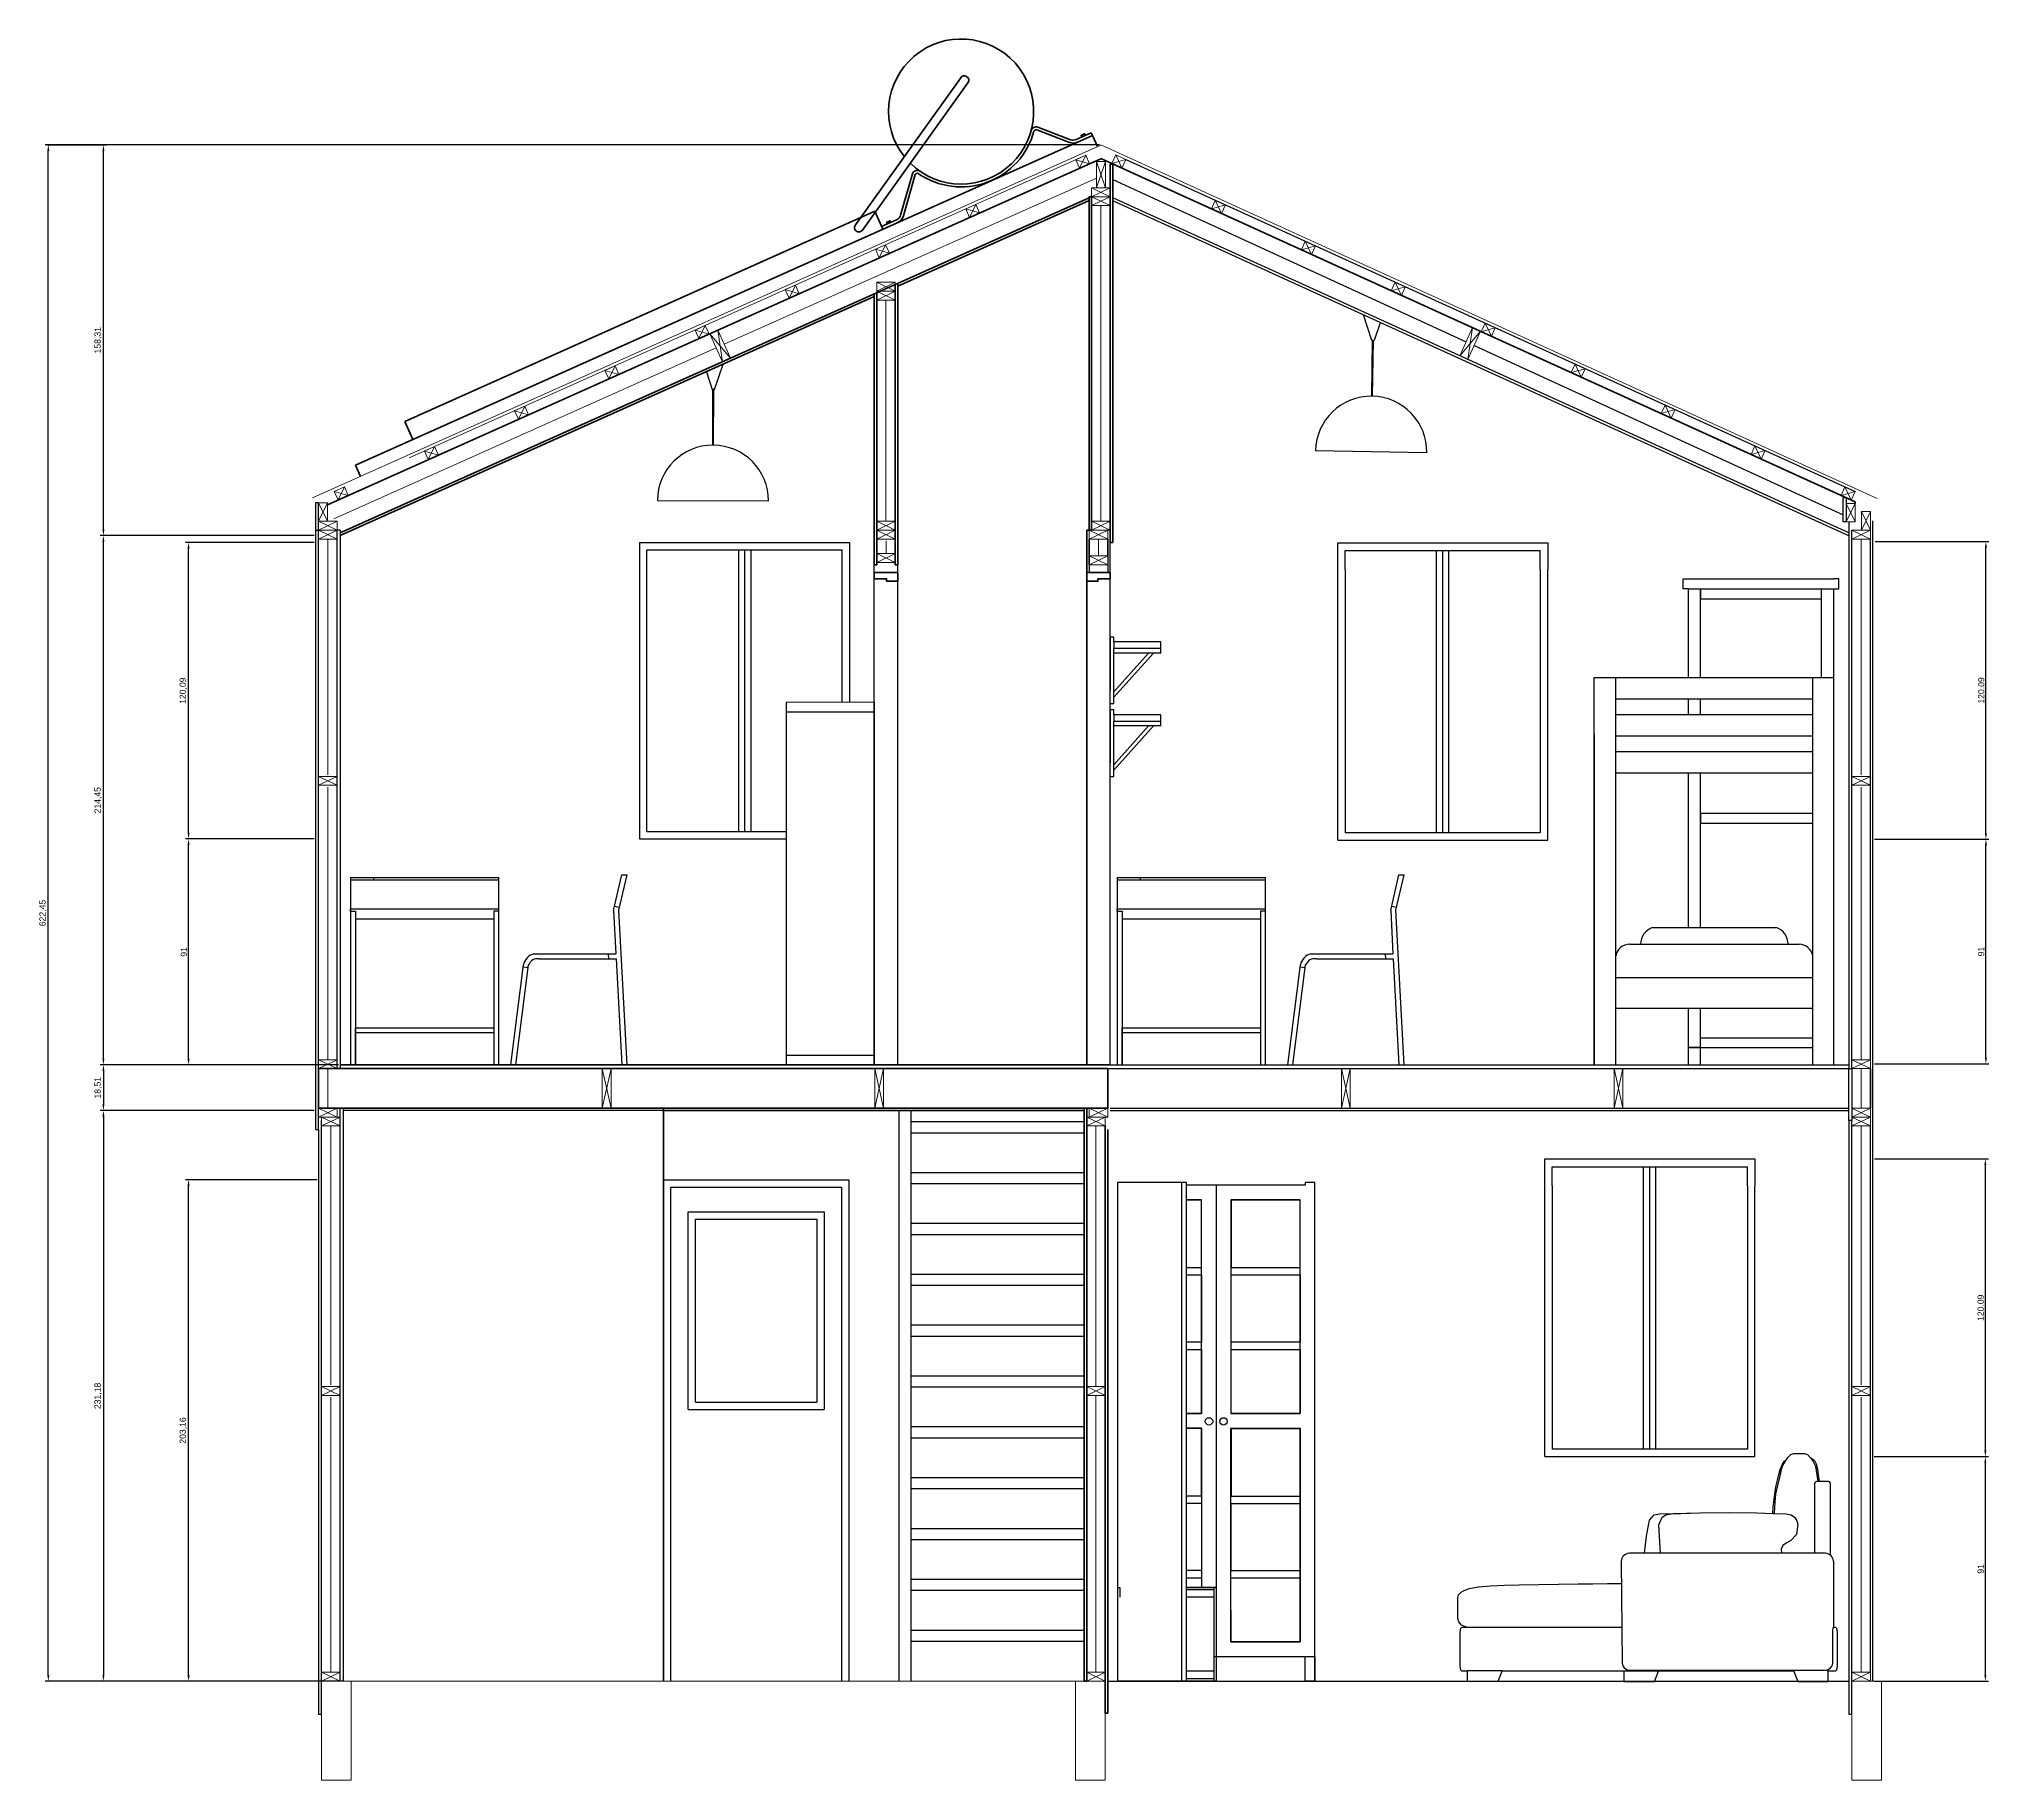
# Model space of a CAD drawing. Header units: inches. Extents: x 1841 to 3762, y 1077 to 2987.
# Drawn here: x 1930 to 2720, y 2281 to 2987 of the extents above; entities that cross this region are included whole.
import ezdxf

# ---------------------------------------------------------------- set-up
doc = ezdxf.new("R2010")
doc.units = ezdxf.units.IN
doc.header["$MEASUREMENT"] = 0
for name, color, linetype, lineweight in [('A-ANNO-SYMB', 3, 'Continuous', 18), ('A-DETL-MCUT', 4, 'Continuous', 25), ('A-ELEV-IDEN', 3, 'Continuous', 18), ('A-ELEV-MBE1', 7, 'Continuous', 35), ('A-ELEV-MBE2', 4, 'Continuous', 25), ('A-SECT-MCUT', 7, 'Continuous', 35), ('A-WALL-PATT', 8, 'Continuous', 18), ('A-WALL-STUD', 3, 'Continuous', 18)]:
    doc.layers.add(name, color=color, linetype=linetype, lineweight=lineweight)
doc.layers.add('ANG010029 Angely Ludres Meridienne Object by Polantis 2012-T1', color=7, linetype='Continuous', true_color=0xf0dfcc)
doc.layers.add('ANG010029 Angely Ludres Meridienne Object by Polantis 2012-T2', color=7, linetype='Continuous', true_color=0x3b2222)
doc.styles.get("Standard").update_dxf_attribs({"font": 'Arial.ttf'})
doc.dimstyles.new('ISO-25', dxfattribs={"dimtxt": 2.5, "dimasz": 2.5, "dimexe": 1.25, "dimexo": 0.625, "dimtad": 1, "dimtxsty": 'Standard', "dimcen": 2.5, "dimadec": 0, "dimazin": 0, "dimtfac": 1, "dimtmove": 0, "dimatfit": 3, "dimfxl": 1, "dimarcsym": 0})

msp = doc.modelspace()

# ---------------------------------------------------------------- blocks, each defined once
blk = doc.blocks.new('*D24')
at = {"color": 0, "lineweight": -2, "transparency": 16777216}
for p, q in [((2359.42, 2943.91), (1932.4, 2943.91)), ((1933.65, 2323.96), (1933.65, 2941.41)), ((2052.43, 2321.46), (1932.4, 2321.46))]:
    blk.add_line(p, q, dxfattribs=at)
at = {"color": 0, "transparency": 16777216}
for points in [[(1933.24, 2941.41), (1934.07, 2941.41), (1933.65, 2943.91)], [(1933.24, 2323.96), (1934.07, 2323.96), (1933.65, 2321.46)]]:
    blk.add_solid(points, dxfattribs=at)
at = {"color": 0, "transparency": 16777216, "insert": (1931.52, 2632.69), "char_height": 2.5, "attachment_point": 5, "rotation": 90}
blk.add_mtext('622,45', dxfattribs=at)
blk = doc.blocks.new('*D14')
at = {"color": 0, "lineweight": -2, "transparency": 16777216}
for p, q in [((2041.32, 2571.16), (1954.72, 2571.16)), ((1955.97, 2568.66), (1955.97, 2555.14)), ((2041.32, 2552.64), (1954.72, 2552.64))]:
    blk.add_line(p, q, dxfattribs=at)
at = {"color": 0, "transparency": 16777216}
for points in [[(1955.56, 2568.66), (1956.39, 2568.66), (1955.97, 2571.16)], [(1955.56, 2555.14), (1956.39, 2555.14), (1955.97, 2552.64)]]:
    blk.add_solid(points, dxfattribs=at)
at = {"color": 0, "transparency": 16777216, "insert": (1953.84, 2561.9), "char_height": 2.5, "attachment_point": 5, "rotation": 90}
blk.add_mtext('18,51', dxfattribs=at)
blk = doc.blocks.new('*D15')
at = {"color": 0, "lineweight": -2, "transparency": 16777216}
for p, q in [((2041.32, 2552.64), (1954.72, 2552.64)), ((1955.97, 2550.14), (1955.97, 2323.96)), ((2052.43, 2321.46), (1954.72, 2321.46))]:
    blk.add_line(p, q, dxfattribs=at)
at = {"color": 0, "transparency": 16777216}
for points in [[(1955.56, 2550.14), (1956.39, 2550.14), (1955.97, 2552.64)], [(1955.56, 2323.96), (1956.39, 2323.96), (1955.97, 2321.46)]]:
    blk.add_solid(points, dxfattribs=at)
at = {"color": 0, "transparency": 16777216, "insert": (1953.84, 2437.05), "char_height": 2.5, "attachment_point": 5, "rotation": 90}
blk.add_mtext('231,18', dxfattribs=at)
blk = doc.blocks.new('*D16')
at = {"color": 0, "lineweight": -2, "transparency": 16777216}
for p, q in [((2041.32, 2785.61), (1954.72, 2785.61)), ((1955.97, 2573.66), (1955.97, 2783.11)), ((2041.32, 2571.16), (1954.72, 2571.16))]:
    blk.add_line(p, q, dxfattribs=at)
at = {"color": 0, "transparency": 16777216}
for points in [[(1955.56, 2783.11), (1956.39, 2783.11), (1955.97, 2785.61)], [(1955.56, 2573.66), (1956.39, 2573.66), (1955.97, 2571.16)]]:
    blk.add_solid(points, dxfattribs=at)
at = {"color": 0, "transparency": 16777216, "insert": (1953.84, 2678.38), "char_height": 2.5, "attachment_point": 5, "rotation": 90}
blk.add_mtext('214,45', dxfattribs=at)
blk = doc.blocks.new('*D17')
at = {"color": 0, "lineweight": -2, "transparency": 16777216}
for p, q in [((1933.03, 2943.91), (1957.22, 2943.91)), ((1955.97, 2788.11), (1955.97, 2941.41)), ((2041.32, 2785.61), (1954.72, 2785.61))]:
    blk.add_line(p, q, dxfattribs=at)
at = {"color": 0, "transparency": 16777216}
for points in [[(1955.56, 2941.41), (1956.39, 2941.41), (1955.97, 2943.91)], [(1955.56, 2788.11), (1956.39, 2788.11), (1955.97, 2785.61)]]:
    blk.add_solid(points, dxfattribs=at)
at = {"color": 0, "transparency": 16777216, "insert": (1953.84, 2864.76), "char_height": 2.5, "attachment_point": 5, "rotation": 90}
blk.add_mtext('158,31', dxfattribs=at)
blk = doc.blocks.new('*D25')
at = {"color": 0, "lineweight": -2, "transparency": 16777216}
for p, q in [((2042.52, 2524.62), (1989.21, 2524.62)), ((1990.46, 2323.96), (1990.46, 2522.12)), ((2052.43, 2321.46), (1989.21, 2321.46))]:
    blk.add_line(p, q, dxfattribs=at)
at = {"color": 0, "transparency": 16777216}
for points in [[(1990.05, 2522.12), (1990.88, 2522.12), (1990.46, 2524.62)], [(1990.05, 2323.96), (1990.88, 2323.96), (1990.46, 2321.46)]]:
    blk.add_solid(points, dxfattribs=at)
at = {"color": 0, "transparency": 16777216, "insert": (1988.33, 2423.04), "char_height": 2.5, "attachment_point": 5, "rotation": 90}
blk.add_mtext('203,16', dxfattribs=at)
blk = doc.blocks.new('*D18')
at = {"color": 0, "lineweight": -2, "transparency": 16777216}
for p, q in [((2041.32, 2782.82), (1989.21, 2782.82)), ((1990.46, 2665.23), (1990.46, 2780.32)), ((2041.32, 2662.73), (1989.21, 2662.73))]:
    blk.add_line(p, q, dxfattribs=at)
at = {"color": 0, "transparency": 16777216}
for points in [[(1990.05, 2780.32), (1990.88, 2780.32), (1990.46, 2782.82)], [(1990.05, 2665.23), (1990.88, 2665.23), (1990.46, 2662.73)]]:
    blk.add_solid(points, dxfattribs=at)
at = {"color": 0, "transparency": 16777216, "insert": (1988.33, 2722.77), "char_height": 2.5, "attachment_point": 5, "rotation": 90}
blk.add_mtext('120,09', dxfattribs=at)
blk = doc.blocks.new('*D19')
at = {"color": 0, "lineweight": -2, "transparency": 16777216}
for p, q in [((2041.32, 2662.73), (1989.21, 2662.73)), ((1990.46, 2573.66), (1990.46, 2660.23)), ((2051.23, 2571.16), (1989.21, 2571.16))]:
    blk.add_line(p, q, dxfattribs=at)
at = {"color": 0, "transparency": 16777216}
for points in [[(1990.05, 2660.23), (1990.88, 2660.23), (1990.46, 2662.73)], [(1990.05, 2573.66), (1990.88, 2573.66), (1990.46, 2571.16)]]:
    blk.add_solid(points, dxfattribs=at)
at = {"color": 0, "transparency": 16777216, "insert": (1988.57, 2616.94), "char_height": 2.5, "attachment_point": 5, "rotation": 90}
blk.add_mtext('91', dxfattribs=at)
blk = doc.blocks.new('*D20')
at = {"color": 0, "lineweight": -2, "transparency": 16777216}
for p, q in [((2673.22, 2412.46), (2719.55, 2412.46)), ((2718.3, 2323.96), (2718.3, 2409.96)), ((2673.22, 2321.46), (2719.55, 2321.46))]:
    blk.add_line(p, q, dxfattribs=at)
at = {"color": 0, "transparency": 16777216}
for points in [[(2717.89, 2409.96), (2718.72, 2409.96), (2718.3, 2412.46)], [(2717.89, 2323.96), (2718.72, 2323.96), (2718.3, 2321.46)]]:
    blk.add_solid(points, dxfattribs=at)
at = {"color": 0, "transparency": 16777216, "insert": (2716.41, 2366.96), "char_height": 2.5, "attachment_point": 5, "rotation": 90}
blk.add_mtext('91', dxfattribs=at)
blk = doc.blocks.new('*D21')
at = {"color": 0, "lineweight": -2, "transparency": 16777216}
for p, q in [((2673.45, 2533.04), (2719.55, 2533.04)), ((2718.3, 2414.96), (2718.3, 2530.54)), ((2673.22, 2412.46), (2719.55, 2412.46))]:
    blk.add_line(p, q, dxfattribs=at)
at = {"color": 0, "transparency": 16777216}
for points in [[(2717.89, 2530.54), (2718.72, 2530.54), (2718.3, 2533.04)], [(2717.89, 2414.96), (2718.72, 2414.96), (2718.3, 2412.46)]]:
    blk.add_solid(points, dxfattribs=at)
at = {"color": 0, "transparency": 16777216, "insert": (2716.41, 2472.75), "char_height": 2.5, "width": 10.1296, "attachment_point": 5, "rotation": 90}
blk.add_mtext('120.09', dxfattribs=at)
blk = doc.blocks.new('*D22')
at = {"color": 0, "lineweight": -2, "transparency": 16777216}
for p, q in [((2673.45, 2662.58), (2719.78, 2662.58)), ((2718.53, 2574.08), (2718.53, 2660.08)), ((2673.45, 2571.58), (2719.78, 2571.58))]:
    blk.add_line(p, q, dxfattribs=at)
at = {"color": 0, "transparency": 16777216}
for points in [[(2718.11, 2660.08), (2718.95, 2660.08), (2718.53, 2662.58)], [(2718.11, 2574.08), (2718.95, 2574.08), (2718.53, 2571.58)]]:
    blk.add_solid(points, dxfattribs=at)
at = {"color": 0, "transparency": 16777216, "insert": (2716.64, 2617.08), "char_height": 2.5, "attachment_point": 5, "rotation": 90}
blk.add_mtext('91', dxfattribs=at)
blk = doc.blocks.new('*D23')
at = {"color": 0, "lineweight": -2, "transparency": 16777216}
for p, q in [((2673.68, 2783.16), (2719.78, 2783.16)), ((2718.53, 2665.08), (2718.53, 2780.66)), ((2673.45, 2662.58), (2719.78, 2662.58))]:
    blk.add_line(p, q, dxfattribs=at)
at = {"color": 0, "transparency": 16777216}
for points in [[(2718.11, 2780.66), (2718.95, 2780.66), (2718.53, 2783.16)], [(2718.11, 2665.08), (2718.95, 2665.08), (2718.53, 2662.58)]]:
    blk.add_solid(points, dxfattribs=at)
at = {"color": 0, "transparency": 16777216, "insert": (2716.64, 2722.87), "char_height": 2.5, "width": 10.1296, "attachment_point": 5, "rotation": 90}
blk.add_mtext('120.09', dxfattribs=at)

# ---------------------------------------------------------------- dimensions: what is measured, and where the dimension line sits
at = {"color": 3}
for base, p1, p2, picture, middle in [((1933.652, 2943.915), (2053.056, 2321.463), (2360.047, 2943.915), '*D24', (1931.522, 2632.689)), ((1955.973, 2943.915), (2041.946, 2785.607), (1932.402, 2943.915), '*D17', (1953.842, 2864.761)), ((1955.973, 2785.607), (2041.946, 2571.155), (2041.946, 2785.607), '*D16', (1953.842, 2678.381)), ((1990.463, 2782.819), (2041.946, 2662.726), (2041.946, 2782.819), '*D18', (1988.332, 2722.772)), ((2718.532, 2662.583), (2672.822, 2571.583), (2672.821, 2662.583), '*D22', (2716.64, 2617.083)), ((1955.973, 2552.641), (2041.946, 2571.155), (2041.946, 2552.641), '*D14', (1953.842, 2561.898)), ((1955.973, 2321.463), (2041.946, 2552.641), (2053.056, 2321.463), '*D15', (1953.842, 2437.052)), ((1990.463, 2524.619), (2053.056, 2321.463), (2043.146, 2524.619), '*D25', (1988.332, 2423.041)), ((2718.303, 2412.463), (2672.594, 2321.463), (2672.592, 2412.463), '*D20', (2716.411, 2366.963))]:
    dim = msp.add_linear_dim(base=base, p1=p1, p2=p2, angle=90, dimstyle='ISO-25', dxfattribs=at)
    dim.commit()
    dim.dimension.update_dxf_attribs({"geometry": picture, "text_midpoint": middle})
for base, p1, p2, text, picture, middle in [((2718.532, 2783.163), (2672.821, 2662.583), (2673.054, 2783.163), '120.09', '*D23', (2716.64, 2722.873)), ((1990.463, 2662.726), (2051.855, 2571.155), (2041.946, 2662.726), '91', '*D19', (1988.571, 2616.941)), ((2718.303, 2533.042), (2672.592, 2412.463), (2672.825, 2533.042), '120.09', '*D21', (2716.411, 2472.752))]:
    dim = msp.add_linear_dim(base=base, p1=p1, p2=p2, angle=90, text=text, dimstyle='ISO-25', dxfattribs=at)
    dim.commit()
    dim.dimension.update_dxf_attribs({"geometry": picture, "text_midpoint": middle})

# ---------------------------------------------------------------- linework, layer by layer
at = {"color": 0}
for p, q in [((2370.149, 2937.959), (2665.506, 2803.479)), ((2364.799, 2929.863), (2507.941, 2864.175)), ((2511.215, 2862.672), (2660.725, 2794.061)), ((2672.639, 2791.626), (2672.639, 2321.463)), ((2455.959, 2771.859), (2455.959, 2782.735)), ((2455.959, 2782.735), (2541.024, 2782.735)), ((2541.024, 2782.735), (2541.024, 2771.859)), ((2458.961, 2771.859), (2458.961, 2779.609)), ((2458.961, 2779.609), (2538.022, 2779.609)), ((2495.99, 2771.859), (2495.99, 2779.609)), ((2498.492, 2771.859), (2498.492, 2779.609)), ((2500.994, 2771.859), (2500.994, 2779.609)), ((2538.022, 2771.859), (2538.022, 2779.609)), ((2384.297, 2738.017), (2384.297, 2742.517)), ((2384.297, 2708.491), (2384.297, 2712.991)), ((2455.959, 2662.155), (2541.024, 2662.155)), ((2363.796, 2571.155), (2658.467, 2571.155)), ((2658.467, 2571.155), (2658.467, 2571.155)), ((2658.467, 2571.155), (2663.024, 2571.155)), ((2182.856, 2552.641), (2053.056, 2552.641)), ((2363.796, 2553.642), (2663.024, 2553.642)), ((2363.796, 2552.641), (2663.024, 2552.641)), ((2539.827, 2522.167), (2539.827, 2533.042)), ((2539.827, 2533.042), (2624.893, 2533.042)), ((2542.83, 2522.167), (2542.83, 2529.916)), ((2542.83, 2529.916), (2621.891, 2529.916)), ((2579.858, 2522.167), (2579.858, 2529.916)), ((2582.36, 2522.167), (2582.36, 2529.916)), ((2584.862, 2522.167), (2584.862, 2529.916)), ((2621.891, 2522.167), (2621.891, 2529.916)), ((2624.893, 2533.042), (2624.893, 2522.167)), ((2394.716, 2523.463), (2366.716, 2523.463)), ((2366.716, 2523.463), (2366.716, 2321.463)), ((2394.716, 2523.463), (2392.716, 2523.463)), ((2392.716, 2523.463), (2392.716, 2321.463)), ((2394.716, 2321.463), (2394.716, 2523.463)), ((2539.827, 2412.463), (2624.893, 2412.463)), ((2366.716, 2321.463), (2394.716, 2321.463))]:
    msp.add_line(p, q, dxfattribs=at)
for p, q in [((2469.747, 2864.693), (2466.446, 2875.003)), ((2473.16, 2871.804), (2470.781, 2864.675)), ((2469.73, 2842.086), (2470.114, 2864.686)), ((2470.264, 2864.684), (2469.747, 2864.693)), ((2469.747, 2864.693), (2470.264, 2864.684)), ((2470.03, 2842.081), (2470.414, 2864.681)), ((2470.264, 2864.684), (2470.781, 2864.675)), ((2200.29, 2852.026), (2202.521, 2844.85)), ((2203.555, 2844.846), (2207.068, 2855.085)), ((2203.038, 2844.848), (2202.521, 2844.85)), ((2202.805, 2822.245), (2202.888, 2844.848)), ((2203.038, 2844.848), (2203.555, 2844.846)), ((2203.555, 2844.846), (2203.038, 2844.848)), ((2203.105, 2822.244), (2203.188, 2844.847)), ((2491.995, 2819.206), (2447.002, 2819.969)), ((2180.372, 2799.828), (2225.372, 2799.662)), ((2355.287, 2773.812), (2355.287, 2784.22)), ((2355.287, 2784.22), (2355.287, 2770.624)), ((2362.793, 2777.415), (2362.793, 2784.22)), ((2362.793, 2784.22), (2362.793, 2770.624)), ((2595.896, 2764.041), (2595.896, 2768.155)), ((2595.896, 2768.155), (2656.896, 2768.155)), ((2658.896, 2768.155), (2656.896, 2768.155)), ((2658.896, 2764.041), (2658.896, 2768.155)), ((2597.896, 2764.041), (2595.896, 2764.041)), ((2597.896, 2764.041), (2597.896, 2728.155)), ((2597.896, 2764.041), (2656.896, 2764.041)), ((2602.896, 2728.155), (2602.896, 2764.041)), ((2602.896, 2764.041), (2602.896, 2760.041)), ((2602.896, 2760.041), (2651.896, 2760.041)), ((2651.896, 2728.155), (2651.896, 2764.041)), ((2656.896, 2571.155), (2656.896, 2764.041)), ((2656.896, 2764.041), (2658.896, 2764.041)), ((2365.297, 2744.517), (2363.797, 2744.517)), ((2363.797, 2744.517), (2363.797, 2723.017)), ((2365.297, 2742.517), (2365.297, 2744.517)), ((2384.297, 2742.517), (2365.297, 2742.517)), ((2365.297, 2742.517), (2365.297, 2740.017)), ((2365.297, 2740.017), (2384.297, 2740.017)), ((2365.297, 2723.017), (2365.297, 2740.017)), ((2384.297, 2738.017), (2365.297, 2738.017)), ((2381.297, 2738.017), (2365.297, 2720.09)), ((2379.356, 2738.017), (2365.297, 2722.265)), ((2559.896, 2571.155), (2559.896, 2728.155)), ((2559.896, 2728.155), (2656.896, 2728.155)), ((2568.604, 2571.155), (2568.604, 2728.155)), ((2648.41, 2571.155), (2648.41, 2728.155)), ((2656.896, 2571.155), (2656.896, 2728.155)), ((2268.222, 2718.155), (2232.508, 2717.967)), ((2232.508, 2717.967), (2232.508, 2571.155)), ((2268.222, 2718.155), (2268.222, 2571.155)), ((2363.797, 2717.571), (2363.797, 2723.017)), ((2363.797, 2717.571), (2365.297, 2717.571)), ((2365.297, 2717.571), (2365.297, 2723.017)), ((2568.604, 2719.447), (2648.41, 2719.447)), ((2597.896, 2719.447), (2597.896, 2713.155)), ((2602.896, 2713.155), (2602.896, 2719.447)), ((2232.508, 2714.155), (2268.222, 2714.155)), ((2365.297, 2714.991), (2363.797, 2714.991)), ((2363.797, 2714.991), (2363.797, 2693.491)), ((2365.297, 2712.991), (2365.297, 2714.991)), ((2384.297, 2712.991), (2365.297, 2712.991)), ((2365.297, 2712.991), (2365.297, 2710.491)), ((2365.297, 2710.491), (2384.297, 2710.491)), ((2365.297, 2693.491), (2365.297, 2710.491)), ((2568.604, 2713.155), (2648.41, 2713.155)), ((2384.297, 2708.491), (2365.297, 2708.491)), ((2381.297, 2708.491), (2365.297, 2690.564)), ((2379.356, 2708.491), (2365.297, 2692.74)), ((2559.896, 2705.117), (2559.896, 2571.155)), ((2568.604, 2704.447), (2648.41, 2704.447)), ((2568.604, 2698.155), (2648.41, 2698.155)), ((2363.797, 2688.046), (2363.797, 2693.491)), ((2363.797, 2688.046), (2365.297, 2688.046)), ((2365.297, 2688.046), (2365.297, 2693.491)), ((2568.604, 2689.447), (2648.41, 2689.447)), ((2597.896, 2689.447), (2597.896, 2626.798)), ((2602.896, 2626.798), (2602.896, 2689.447)), ((2602.896, 2673.098), (2648.41, 2673.098)), ((2602.896, 2673.098), (2602.896, 2669.098)), ((2602.896, 2669.098), (2648.41, 2669.098)), ((2056.119, 2647.155), (2116.119, 2647.155)), ((2056.119, 2647.155), (2056.119, 2571.155)), ((2056.119, 2647.155), (2056.119, 2646.155)), ((2065.546, 2646.155), (2065.546, 2647.155)), ((2116.119, 2571.155), (2116.119, 2647.155)), ((2162.653, 2633.763), (2165.954, 2648.155)), ((2167.979, 2648.155), (2164.625, 2633.79)), ((2165.954, 2648.155), (2167.979, 2648.155)), ((2366.659, 2647.155), (2426.659, 2647.155)), ((2366.659, 2647.155), (2366.659, 2571.155)), ((2366.659, 2647.155), (2366.659, 2646.155)), ((2376.086, 2646.155), (2376.086, 2647.155)), ((2426.659, 2571.155), (2426.659, 2647.155)), ((2477.423, 2633.763), (2480.724, 2648.155)), ((2482.749, 2648.155), (2479.396, 2633.79)), ((2480.724, 2648.155), (2482.749, 2648.155)), ((2056.119, 2646.155), (2116.119, 2646.155)), ((2366.659, 2646.155), (2426.659, 2646.155)), ((2056.119, 2633.389), (2056.119, 2634.389)), ((2056.119, 2634.389), (2116.119, 2634.389)), ((2056.119, 2633.389), (2058.119, 2633.389)), ((2058.119, 2633.389), (2058.119, 2571.155)), ((2058.119, 2633.389), (2058.119, 2630.389)), ((2058.119, 2630.389), (2114.119, 2630.389)), ((2116.119, 2633.389), (2114.119, 2633.389)), ((2114.119, 2633.389), (2114.119, 2571.155)), ((2162.653, 2633.763), (2163.561, 2616.155)), ((2163.058, 2635.532), (2164.939, 2635.132)), ((2164.625, 2633.79), (2167.979, 2571.155)), ((2366.659, 2633.389), (2366.659, 2634.389)), ((2366.659, 2634.389), (2426.659, 2634.389)), ((2366.659, 2633.389), (2368.659, 2633.389)), ((2368.659, 2633.389), (2368.659, 2571.155)), ((2368.659, 2633.389), (2368.659, 2630.389)), ((2368.659, 2630.389), (2424.659, 2630.389)), ((2426.659, 2633.389), (2424.659, 2633.389)), ((2424.659, 2633.389), (2424.659, 2571.155)), ((2477.423, 2633.763), (2478.332, 2616.155)), ((2477.829, 2635.532), (2479.709, 2635.132)), ((2479.396, 2633.79), (2482.749, 2571.155)), ((2583.604, 2626.798), (2633.41, 2626.798)), ((2130.4, 2616.155), (2163.561, 2616.155)), ((2160.459, 2616.155), (2160.603, 2614.156)), ((2445.171, 2616.155), (2478.332, 2616.155)), ((2475.229, 2616.155), (2475.373, 2614.156)), ((2574.196, 2620.037), (2642.854, 2620.037)), ((2120.979, 2571.155), (2126.098, 2611.645)), ((2122.979, 2571.155), (2128.201, 2611.645)), ((2125.997, 2610.844), (2128.067, 2610.608)), ((2132.536, 2614.156), (2163.668, 2614.156)), ((2163.668, 2614.156), (2165.964, 2571.155)), ((2435.749, 2571.155), (2440.868, 2611.645)), ((2437.749, 2571.155), (2442.971, 2611.645)), ((2440.767, 2610.844), (2442.838, 2610.608)), ((2447.306, 2614.156), (2478.438, 2614.156)), ((2478.438, 2614.156), (2480.734, 2571.155)), ((2568.604, 2606.598), (2648.41, 2606.598)), ((2568.604, 2594.193), (2648.41, 2594.193)), ((2597.896, 2594.193), (2597.896, 2571.155)), ((2602.896, 2578.155), (2602.896, 2594.193)), ((2058.119, 2571.155), (2058.119, 2586.155)), ((2058.119, 2586.155), (2114.119, 2586.155)), ((2114.119, 2584.155), (2058.119, 2584.155)), ((2114.119, 2586.155), (2114.119, 2584.155)), ((2368.659, 2571.155), (2368.659, 2586.155)), ((2368.659, 2586.155), (2424.659, 2586.155)), ((2424.659, 2584.155), (2368.659, 2584.155)), ((2424.659, 2586.155), (2424.659, 2584.155)), ((2232.508, 2575.155), (2268.222, 2575.155)), ((2602.896, 2578.155), (2597.896, 2578.155)), ((2597.896, 2578.155), (2648.41, 2578.155)), ((2602.896, 2578.155), (2602.896, 2582.155)), ((2602.896, 2582.155), (2648.41, 2582.155)), ((2602.896, 2571.155), (2602.896, 2578.155)), ((2656.896, 2571.155), (2656.896, 2578.155)), ((2056.119, 2571.155), (2058.119, 2571.155)), ((2114.119, 2571.155), (2116.119, 2571.155)), ((2120.979, 2571.155), (2122.979, 2571.155)), ((2165.964, 2571.155), (2167.979, 2571.155)), ((2232.508, 2571.155), (2236.508, 2571.155)), ((2236.508, 2571.155), (2264.222, 2571.155)), ((2268.222, 2571.155), (2264.222, 2571.155)), ((2366.659, 2571.155), (2368.659, 2571.155)), ((2424.659, 2571.155), (2426.659, 2571.155)), ((2435.749, 2571.155), (2437.749, 2571.155)), ((2480.734, 2571.155), (2482.749, 2571.155)), ((2559.896, 2571.155), (2568.604, 2571.155)), ((2597.896, 2571.155), (2602.896, 2571.155)), ((2601.808, 2571.155), (2660.808, 2571.155)), ((2648.41, 2571.155), (2656.896, 2571.155)), ((2655.808, 2571.155), (2660.808, 2571.155)), ((2394.716, 2516.463), (2400.716, 2516.463)), ((2412.751, 2516.463), (2440.751, 2516.463)), ((2394.716, 2423.961), (2400.716, 2423.961)), ((2412.756, 2423.808), (2440.756, 2423.808)), ((2440.756, 2337.444), (2440.716, 2416.463)), ((2366.716, 2359.463), (2366.716, 2321.463)), ((2366.716, 2359.463), (2367.716, 2359.463)), ((2367.716, 2359.463), (2367.716, 2355.463)), ((2394.716, 2359.463), (2406.716, 2359.463)), ((2406.716, 2359.463), (2394.716, 2359.463)), ((2405.716, 2358.463), (2394.716, 2358.463)), ((2405.716, 2355.463), (2394.716, 2355.463)), ((2406.716, 2359.463), (2405.716, 2359.463)), ((2405.716, 2359.463), (2405.716, 2321.463)), ((2406.716, 2359.463), (2406.716, 2321.463)), ((2406.716, 2359.463), (2406.716, 2358.463)), ((2406.716, 2359.463), (2406.716, 2340.463)), ((2406.716, 2358.463), (2406.716, 2355.463)), ((2405.716, 2325.463), (2394.716, 2325.463)), ((2405.716, 2322.463), (2394.716, 2322.463)), ((2406.716, 2321.463), (2366.716, 2321.463))]:
    msp.add_line(p, q)
for points in [[(2366.716, 2321.463), (2446.716, 2321.463), (2446.716, 2523.463), (2442.716, 2523.463), (2442.716, 2522.463), (2394.716, 2522.463)], [(2406.716, 2522.463), (2406.716, 2331.463)], [(2394.716, 2489.129), (2400.716, 2489.129), (2400.716, 2516.463), (2394.716, 2516.463)], [(2394.716, 2429.963), (2400.716, 2429.963), (2400.716, 2516.463)], [(2412.716, 2516.463), (2412.716, 2429.963), (2440.716, 2429.963), (2440.716, 2516.463)], [(2412.716, 2516.463), (2440.716, 2516.463)], [(2412.751, 2516.463), (2412.751, 2489.129), (2440.751, 2489.129), (2440.751, 2516.463), (2412.751, 2516.463)], [(2394.716, 2486.129), (2400.716, 2486.129), (2400.716, 2458.796), (2394.716, 2458.796)], [(2412.751, 2486.129), (2440.751, 2486.129), (2440.751, 2458.796), (2412.751, 2458.796), (2412.751, 2486.129)], [(2412.751, 2458.796), (2412.751, 2486.129)], [(2394.716, 2455.796), (2400.716, 2455.796), (2400.716, 2429.963), (2394.716, 2429.963)], [(2412.751, 2455.796), (2440.751, 2455.796), (2440.751, 2429.963), (2412.751, 2429.963), (2412.751, 2455.796)], [(2394.716, 2423.963), (2400.716, 2423.963)], [(2394.716, 2396.628), (2400.716, 2396.628), (2400.716, 2423.961), (2394.716, 2423.961)], [(2400.716, 2423.963), (2400.716, 2359.463)], [(2412.716, 2337.463), (2412.716, 2423.963), (2440.716, 2423.963), (2440.756, 2337.444)], [(2412.756, 2423.808), (2412.756, 2396.475), (2440.756, 2396.475), (2440.756, 2423.808), (2412.756, 2423.808)], [(2394.716, 2393.628), (2400.716, 2393.628), (2400.716, 2366.295), (2394.716, 2366.295)], [(2412.756, 2393.475), (2440.756, 2393.475), (2440.756, 2366.142), (2412.756, 2366.142), (2412.756, 2393.475)], [(2412.756, 2366.142), (2412.756, 2393.475)], [(2394.716, 2363.295), (2400.716, 2363.295), (2400.716, 2359.463)], [(2412.716, 2363.278), (2440.756, 2363.278), (2440.756, 2337.444), (2412.756, 2337.444), (2412.716, 2363.278)], [(2405.716, 2331.463), (2446.716, 2331.463)], [(2412.716, 2337.463), (2440.756, 2337.444)], [(2446.716, 2321.463), (2442.716, 2321.463), (2442.716, 2331.463), (2446.716, 2331.463), (2446.716, 2321.463)]]:
    msp.add_lwpolyline(points)
for centre in [(2403.819, 2426.736), (2409.702, 2426.736)]:
    msp.add_circle(centre, 1.5)
for centre, radius, start, end in [((2469.499, 2819.587), 22.5, 359.027784, 179.027784), ((2202.872, 2799.745), 22.5, 359.788219, 179.788219), ((2585.676, 2620.037), 7.072, 107.035739, 180), ((2631.59, 2620.222), 6.823, 358.440243, 74.524019), ((2131.593, 2610.711), 5.574, 102.352156, 170.354337), ((2446.363, 2610.711), 5.574, 102.352156, 170.354337), ((2574.04, 2614.541), 5.498, 88.36472, 171.31331), ((2642.667, 2614.173), 5.867, 11.784336, 88.168986), ((2131.93, 2610.205), 3.997, 81.276913, 158.882577), ((2446.7, 2610.205), 3.997, 81.276913, 158.882577)]:
    msp.add_arc(centre, radius, start, end)
at = {"layer": 'A-ANNO-SYMB', "color": 0}
for p, q in [((2349.783, 2321.463), (2050.852, 2321.463)), ((2361.792, 2321.463), (2349.783, 2321.463)), ((2349.783, 2321.463), (2349.783, 2281.432)), ((2361.792, 2281.432), (2361.792, 2321.463)), ((2349.783, 2281.432), (2361.792, 2281.432))]:
    msp.add_line(p, q, dxfattribs=at)
for points in [[(2040.642, 2800.886), (2360.044, 2943.829)], [(2674.522, 2800.707), (2360.047, 2943.915)]]:
    msp.add_lwpolyline(points, dxfattribs=at)
for points in [[(2056.358, 2321.463), (2044.349, 2321.463), (2044.349, 2281.432), (2056.358, 2281.432)], [(2676.236, 2321.463), (2664.227, 2321.463), (2664.227, 2281.432), (2676.236, 2281.432)]]:
    msp.add_lwpolyline(points, close=True, dxfattribs=at)
at = {"layer": 'A-DETL-MCUT', "color": 0}
msp.add_line((2051.857, 2787.823), (2050.654, 2787.823), dxfattribs=at)
for points in [[(2043.148, 2798.931), (2041.946, 2798.931), (2041.946, 2787.823), (2043.148, 2787.823)], [(2660.725, 2801.021), (2661.925, 2801.021), (2661.925, 2791.125), (2660.725, 2791.125)], [(2663.024, 2569.654), (2664.225, 2569.654), (2664.225, 2548.638), (2663.024, 2548.638)]]:
    msp.add_lwpolyline(points, close=True, dxfattribs=at)
for points in [[(2663.024, 2791.125), (2663.024, 2569.654), (2664.226, 2569.654), (2664.226, 2787.823)], [(2041.946, 2787.823), (2041.946, 2545.035), (2043.146, 2545.035), (2043.148, 2787.823)], [(2051.855, 2787.823), (2051.855, 2569.654), (2050.654, 2569.654), (2050.654, 2787.823)], [(2053.056, 2553.642), (2053.056, 2321.463), (2051.855, 2321.463), (2051.855, 2553.642)], [(2043.146, 2545.035), (2043.147, 2308.052), (2044.349, 2308.052), (2044.35, 2546.437)], [(2663.022, 2548.638), (2663.022, 2308.052), (2664.224, 2308.052), (2664.225, 2548.638)]]:
    msp.add_lwpolyline(points, dxfattribs=at)
at = {"layer": 'A-ELEV-IDEN', "color": 0}
msp.add_lwpolyline([(2353.927, 2939.74), (2079.879, 2817.114)], dxfattribs=at)
at = {"layer": 'A-ELEV-MBE1', "color": 0}
for p, q in [((2303.287, 2971.136), (2260.586, 2911.461)), ((2306.168, 2969.028), (2263.478, 2909.369)), ((2334.1, 2949.981), (2347.309, 2944.94)), ((2334.513, 2951.065), (2347.723, 2946.023)), ((2356.115, 2948.823), (2350.002, 2946.087)), ((2352.318, 2947.183), (2352.062, 2947.755)), ((2352.089, 2947.826), (2353.428, 2948.425)), ((2352.617, 2947.317), (2352.361, 2947.888)), ((2353.201, 2948.264), (2353.457, 2947.692)), ((2353.5, 2948.398), (2353.755, 2947.826)), ((2356.115, 2948.823), (2356.589, 2947.765)), ((2278.909, 2915.437), (2283.671, 2932.202)), ((2280.024, 2915.119), (2284.801, 2931.9)), ((2277.26, 2913.533), (2271.218, 2910.829)), ((2271.218, 2910.829), (2271.692, 2909.77)), ((2273.499, 2911.908), (2273.243, 2912.48)), ((2273.27, 2912.551), (2274.609, 2913.151)), ((2273.797, 2912.042), (2273.542, 2912.614)), ((2274.381, 2912.99), (2274.637, 2912.418)), ((2274.68, 2913.123), (2274.936, 2912.552)), ((2665.528, 2798.631), (2665.528, 2799.29)), ((2354.287, 2787.823), (2354.287, 2571.155)), ((2363.796, 2571.155), (2051.855, 2571.155)), ((2182.856, 2552.641), (2353.287, 2552.641))]:
    msp.add_line(p, q, dxfattribs=at)
for points in [[(2058.11, 2814.185), (2356.589, 2947.765)], [(2356.589, 2947.765), (2358.633, 2943.197)], [(2046.751, 2798.124), (2360.044, 2938.311)], [(2665.528, 2799.29), (2360.044, 2938.381)], [(2078.045, 2831.878), (2268.421, 2917.078)], [(2199.991, 2852.989), (2355.291, 2922.479)], [(2268.421, 2917.078), (2271.692, 2909.77)], [(2277.73, 2886.677), (2355.291, 2921.383)], [(2269.223, 2883.967), (2269.223, 2773.812), (2268.222, 2773.812), (2268.222, 2883.519)], [(2277.73, 2887.773), (2277.73, 2773.812), (2276.729, 2773.812), (2276.729, 2887.326)], [(2051.855, 2785.607), (2268.222, 2882.423)], [(2051.855, 2786.703), (2199.991, 2852.989)], [(2078.045, 2831.878), (2081.315, 2824.57)], [(2058.11, 2814.185), (2060.154, 2809.618)], [(2268.222, 2770.624), (2268.222, 2768.122), (2273.226, 2768.122), (2273.226, 2767.122), (2277.73, 2767.122), (2277.73, 2770.624), (2268.222, 2770.624)], [(2363.796, 2770.624), (2363.796, 2768.122), (2358.793, 2768.122), (2358.793, 2767.122), (2354.289, 2767.122), (2354.289, 2770.624), (2363.796, 2770.624)], [(2043.146, 2553.642), (2362.793, 2553.642), (2362.793, 2569.654), (2043.148, 2569.654), (2043.146, 2553.642)], [(2671.735, 2569.654), (2671.735, 2553.642)]]:
    msp.add_lwpolyline(points, dxfattribs=at)
for centre, radius, start, end in [((2303.427, 2957.434), 29.382, 225.568379, 218.437273), ((2304.733, 2970.09), 1.785, 323.501841, 144.718406), ((2303.427, 2957.434), 30.542, 235.350316, 344.885617), ((2333.769, 2949.116), 2.086, 69.110123, 160.195072), ((2333.77, 2949.114), 0.928, 69.139338, 157.431765), ((2352.111, 2947.777), 0.0538, 114.110123, 204.110123), ((2352.312, 2947.866), 0.0538, 24.110123, 114.110123), ((2352.367, 2947.205), 0.0538, 204.110123, 294.110123), ((2352.41, 2947.91), 0.0538, 114.110123, 204.110123), ((2352.568, 2947.295), 0.0538, 294.110123, 24.110123), ((2352.666, 2947.339), 0.0538, 204.110123, 294.110123), ((2353.152, 2948.242), 0.0538, 24.110123, 114.110123), ((2353.25, 2948.286), 0.0538, 114.110123, 204.110123), ((2353.45, 2948.376), 0.0538, 24.110123, 114.110123), ((2353.407, 2947.67), 0.0538, 294.110123, 24.110123), ((2353.506, 2947.714), 0.0538, 204.110123, 294.110123), ((2353.706, 2947.804), 0.0538, 294.110123, 24.110123), ((2348.785, 2948.807), 4.139, 249.110123, 294.110123), ((2348.785, 2948.807), 2.979, 249.110123, 294.110123), ((2285.631, 2931.488), 2.086, 59.889413, 159.99153), ((2285.632, 2931.488), 0.927, 62.308281, 153.62295), ((2276.043, 2916.252), 2.979, 294.110123, 344.110123), ((2276.043, 2916.252), 4.139, 294.110123, 344.110123), ((2262.032, 2910.415), 1.785, 144.110123, 325.079987), ((2273.292, 2912.502), 0.0538, 114.110123, 204.110123), ((2273.492, 2912.592), 0.0538, 24.110123, 114.110123), ((2273.548, 2911.93), 0.0538, 204.110123, 294.110123), ((2273.591, 2912.636), 0.0538, 114.110123, 204.110123), ((2273.748, 2912.02), 0.0538, 294.110123, 24.110123), ((2273.847, 2912.064), 0.0538, 204.110123, 294.110123), ((2274.332, 2912.968), 0.0538, 24.110123, 114.110123), ((2274.43, 2913.012), 0.0538, 114.110123, 204.110123), ((2274.631, 2913.101), 0.0538, 24.110123, 114.110123), ((2274.588, 2912.396), 0.0538, 294.110123, 24.110123), ((2274.686, 2912.44), 0.0538, 204.110123, 294.110123), ((2274.887, 2912.53), 0.0538, 294.110123, 24.110123)]:
    msp.add_arc(centre, radius, start, end, dxfattribs=at)
at = {"layer": 'A-ELEV-MBE2', "color": 0}
for p, q in [((2173.149, 2782.819), (2173.149, 2662.726)), ((2173.149, 2782.819), (2258.214, 2782.819)), ((2258.214, 2782.819), (2258.214, 2718.103)), ((2363.796, 2571.155), (2363.798, 2782.819)), ((2671.735, 2573.257), (2671.735, 2784.22)), ((2176.151, 2779.816), (2255.212, 2779.816)), ((2176.151, 2665.728), (2176.151, 2779.816)), ((2213.18, 2779.816), (2213.18, 2665.728)), ((2215.682, 2779.816), (2215.682, 2665.728)), ((2218.184, 2779.816), (2218.184, 2665.728)), ((2255.212, 2718.087), (2255.212, 2779.816)), ((2268.222, 2571.155), (2268.222, 2773.812)), ((2277.73, 2571.155), (2277.73, 2773.812)), ((2268.222, 2571.155), (2268.222, 2770.624)), ((2277.73, 2571.155), (2277.73, 2770.624)), ((2354.289, 2571.155), (2354.289, 2770.624)), ((2455.959, 2662.155), (2455.959, 2771.859)), ((2458.961, 2771.859), (2458.961, 2665.158)), ((2495.99, 2665.158), (2495.99, 2771.859)), ((2498.492, 2665.158), (2498.492, 2771.859)), ((2500.994, 2665.158), (2500.994, 2771.859)), ((2538.022, 2771.859), (2538.022, 2665.158)), ((2541.024, 2662.155), (2541.024, 2771.859)), ((2173.149, 2662.726), (2232.508, 2662.726)), ((2176.151, 2665.728), (2232.508, 2665.728)), ((2538.022, 2665.158), (2458.961, 2665.158)), ((2362.792, 2569.723), (2663.024, 2569.723)), ((2278.229, 2552.641), (2278.229, 2321.463)), ((2283.233, 2321.463), (2283.233, 2552.641)), ((2044.349, 2326.466), (2044.349, 2548.638)), ((2353.287, 2548.054), (2283.233, 2548.054)), ((2353.287, 2543.551), (2283.233, 2543.551)), ((2671.733, 2325.065), (2671.733, 2546.437)), ((2353.287, 2527.455), (2283.233, 2527.455)), ((2353.287, 2522.951), (2283.233, 2522.951)), ((2539.827, 2412.463), (2539.827, 2522.167)), ((2542.83, 2522.167), (2542.83, 2415.465)), ((2579.858, 2415.465), (2579.858, 2522.167)), ((2582.36, 2415.465), (2582.36, 2522.167)), ((2584.862, 2415.465), (2584.862, 2522.167)), ((2621.891, 2522.167), (2621.891, 2415.465)), ((2624.893, 2412.463), (2624.893, 2522.167)), ((2192.864, 2431.548), (2192.864, 2511.609)), ((2192.864, 2511.609), (2247.907, 2511.609)), ((2195.866, 2434.55), (2195.866, 2508.607)), ((2195.866, 2508.607), (2244.905, 2508.607)), ((2244.905, 2508.607), (2244.905, 2434.55)), ((2247.907, 2511.609), (2247.907, 2431.548)), ((2353.287, 2506.856), (2283.233, 2506.856)), ((2353.287, 2502.352), (2283.233, 2502.352)), ((2353.287, 2486.256), (2283.233, 2486.256)), ((2353.287, 2481.753), (2283.233, 2481.753)), ((2353.287, 2465.657), (2283.233, 2465.657)), ((2353.287, 2465.657), (2283.233, 2465.657)), ((2353.287, 2461.154), (2283.233, 2461.154)), ((2353.287, 2461.154), (2283.233, 2461.154)), ((2353.287, 2445.058), (2283.233, 2445.058)), ((2195.866, 2434.55), (2244.905, 2434.55)), ((2353.287, 2440.555), (2283.233, 2440.555)), ((2192.864, 2431.548), (2247.907, 2431.548)), ((2353.287, 2424.459), (2283.233, 2424.459)), ((2353.287, 2419.955), (2283.233, 2419.955)), ((2621.891, 2415.465), (2542.83, 2415.465)), ((2353.287, 2403.86), (2283.233, 2403.86)), ((2353.287, 2399.356), (2283.233, 2399.356)), ((2353.287, 2383.26), (2283.233, 2383.26)), ((2353.287, 2378.757), (2283.233, 2378.757)), ((2353.287, 2362.661), (2283.233, 2362.661)), ((2353.287, 2358.158), (2283.233, 2358.158)), ((2664.225, 2326.466), (2664.225, 2355.548)), ((2353.287, 2342.062), (2283.233, 2342.062)), ((2353.287, 2337.558), (2283.233, 2337.558)), ((2362.795, 2321.463), (2663.022, 2321.463))]:
    msp.add_line(p, q, dxfattribs=at)
for points in [[(2663.024, 2786.684), (2364.799, 2922.471)], [(2663.024, 2785.518), (2364.799, 2921.305)], [(2182.856, 2524.619), (2182.856, 2524.619), (2257.915, 2524.619), (2257.915, 2321.463)], [(2185.858, 2321.463), (2185.858, 2521.617), (2254.913, 2521.617), (2254.913, 2321.463)]]:
    msp.add_lwpolyline(points, dxfattribs=at)
at = {"layer": 'A-SECT-MCUT', "color": 0}
for p, q in [((2364.799, 2936.137), (2363.797, 2936.137)), ((2354.287, 2787.823), (2355.287, 2787.823)), ((2182.856, 2553.642), (2182.856, 2321.463)), ((2361.792, 2546.436), (2361.792, 2308.453)), ((2362.795, 2308.453), (2362.792, 2545.035)), ((2361.792, 2308.453), (2362.795, 2308.453))]:
    msp.add_line(p, q, dxfattribs=at)
for points in [[(2363.797, 2936.137), (2363.798, 2782.819), (2364.8, 2782.819), (2364.799, 2936.137)], [(2354.287, 2553.642), (2354.287, 2321.463), (2353.286, 2321.463), (2353.286, 2553.642)]]:
    msp.add_lwpolyline(points, dxfattribs=at)
msp.add_lwpolyline([(2356.292, 2787.823), (2356.292, 2922.927), (2355.291, 2922.927), (2355.287, 2787.823)], close=True, dxfattribs=at)
at = {"layer": 'A-WALL-PATT', "color": 0, "ltscale": 0.1}
for p, q in [((2360.045, 2791.425), (2360.045, 2919.324)), ((2272.976, 2881.029), (2272.976, 2791.425)), ((2046.901, 2688.746), (2046.901, 2784.22)), ((2273.032, 2778.32), (2273.032, 2783.445)), ((2359.04, 2777.415), (2359.04, 2784.22)), ((2667.982, 2688.746), (2667.982, 2784.22)), ((2046.901, 2573.257), (2046.901, 2683.742)), ((2667.982, 2573.257), (2667.982, 2683.742)), ((2046.901, 2569.654), (2046.901, 2553.642)), ((2667.982, 2569.654), (2667.982, 2553.642)), ((2048.102, 2441.555), (2048.102, 2546.436)), ((2358.04, 2440.855), (2358.04, 2546.436)), ((2667.98, 2441.555), (2667.98, 2546.436)), ((2048.102, 2325.065), (2048.102, 2436.551)), ((2358.04, 2325.065), (2358.04, 2437.252)), ((2667.98, 2325.065), (2667.98, 2436.551))]:
    msp.add_line(p, q, dxfattribs=at)
at = {"layer": 'A-WALL-PATT', "color": 0, "ltscale": 0.16}
for points in [[(2207.437, 2863.173), (2358.243, 2930.375)], [(2049.3, 2792.413), (2204.149, 2861.701)]]:
    msp.add_lwpolyline(points, dxfattribs=at)
at = {"layer": 'A-WALL-STUD', "color": 0}
for p, q in [((2351.369, 2934.429), (2353.927, 2939.74)), ((2368.573, 2934.498), (2366.05, 2939.825)), ((2355.48, 2936.269), (2349.816, 2937.901)), ((2361.846, 2926.53), (2358.243, 2937.192)), ((2361.846, 2937.192), (2358.243, 2926.53)), ((2364.474, 2936.364), (2370.149, 2937.959)), ((2363.797, 2926.53), (2356.292, 2922.927)), ((2356.292, 2926.53), (2363.797, 2922.927)), ((2363.797, 2922.927), (2356.292, 2919.324)), ((2356.292, 2922.927), (2363.797, 2919.324)), ((2310.919, 2916.33), (2305.255, 2917.961)), ((2306.809, 2914.49), (2309.366, 2919.801)), ((2404.805, 2918.001), (2410.48, 2919.596)), ((2408.904, 2916.135), (2406.381, 2921.462)), ((2274.38, 2899.979), (2268.716, 2901.611)), ((2270.269, 2898.14), (2272.826, 2903.451)), ((2441.238, 2901.413), (2446.912, 2903.007)), ((2445.336, 2899.546), (2442.814, 2904.874)), ((2237.84, 2883.629), (2232.176, 2885.261)), ((2233.729, 2881.79), (2236.287, 2887.101)), ((2276.729, 2888.235), (2269.223, 2884.632)), ((2269.223, 2888.235), (2276.729, 2884.632)), ((2276.729, 2884.632), (2269.223, 2881.029)), ((2269.223, 2884.632), (2276.729, 2881.029)), ((2477.67, 2884.824), (2483.344, 2886.419)), ((2481.769, 2882.958), (2479.246, 2888.285)), ((2201.3, 2867.279), (2195.636, 2868.911)), ((2197.19, 2865.44), (2199.747, 2870.751)), ((2209.974, 2857.455), (2201.612, 2867.418)), ((2204.9, 2868.89), (2206.685, 2855.984)), ((2505.365, 2858.469), (2513.791, 2868.378)), ((2510.512, 2869.871), (2508.644, 2856.976)), ((2514.102, 2868.236), (2519.777, 2869.831)), ((2518.201, 2866.37), (2515.678, 2871.697)), ((2164.761, 2850.929), (2159.097, 2852.561)), ((2160.65, 2849.09), (2163.207, 2854.4)), ((2550.534, 2851.648), (2556.209, 2853.243)), ((2554.633, 2849.782), (2552.11, 2855.109)), ((2128.221, 2834.579), (2122.557, 2836.211)), ((2124.11, 2832.74), (2126.668, 2838.05)), ((2586.967, 2835.06), (2592.641, 2836.655)), ((2591.065, 2833.194), (2588.542, 2838.521)), ((2087.571, 2816.39), (2090.128, 2821.7)), ((2623.399, 2818.472), (2629.073, 2820.067)), ((2627.497, 2816.606), (2624.975, 2821.933)), ((2091.681, 2818.229), (2086.017, 2819.861)), ((2051.031, 2800.039), (2053.588, 2805.35)), ((2663.93, 2800.017), (2661.407, 2805.345)), ((2046.751, 2791.425), (2043.148, 2798.931)), ((2046.751, 2798.931), (2043.148, 2791.425)), ((2055.142, 2801.879), (2049.478, 2803.511)), ((2659.831, 2801.884), (2665.506, 2803.479)), ((2661.925, 2791.125), (2665.528, 2798.631)), ((2661.925, 2798.631), (2665.528, 2791.125)), ((2050.654, 2791.425), (2043.148, 2787.823)), ((2043.148, 2791.425), (2050.654, 2787.823)), ((2269.223, 2787.823), (2276.729, 2791.425)), ((2276.729, 2787.823), (2269.223, 2791.425)), ((2363.797, 2791.425), (2356.291, 2787.823)), ((2356.291, 2791.425), (2363.797, 2787.823)), ((2671.735, 2787.823), (2668.132, 2795.328)), ((2671.735, 2795.328), (2668.132, 2787.823)), ((2050.654, 2787.823), (2043.148, 2784.22)), ((2043.148, 2787.823), (2050.654, 2784.22)), ((2269.223, 2784.22), (2276.729, 2787.823)), ((2276.729, 2784.22), (2269.223, 2787.823)), ((2362.793, 2787.823), (2355.287, 2784.22)), ((2355.287, 2787.823), (2362.793, 2784.22)), ((2664.229, 2787.823), (2671.735, 2784.22)), ((2671.735, 2787.823), (2664.229, 2784.22)), ((2269.223, 2774.69), (2276.729, 2778.293)), ((2276.729, 2774.69), (2269.223, 2778.293)), ((2355.287, 2773.812), (2362.793, 2777.415)), ((2362.793, 2773.812), (2355.287, 2777.415)), ((2043.148, 2684.443), (2050.654, 2688.046)), ((2050.654, 2684.443), (2043.148, 2688.046)), ((2664.229, 2684.443), (2671.735, 2688.046)), ((2671.735, 2684.443), (2664.229, 2688.046)), ((2043.148, 2569.654), (2050.654, 2573.257)), ((2050.654, 2569.654), (2043.148, 2573.257)), ((2664.229, 2569.654), (2671.735, 2573.257)), ((2671.735, 2569.654), (2664.229, 2573.257)), ((2043.146, 2550.039), (2050.652, 2553.642)), ((2050.652, 2550.039), (2043.146, 2553.642)), ((2355.287, 2550.039), (2362.793, 2553.642)), ((2362.793, 2550.039), (2355.287, 2553.642)), ((2664.229, 2550.039), (2671.735, 2553.642)), ((2671.735, 2550.039), (2664.229, 2553.642)), ((2044.349, 2546.436), (2051.855, 2550.039)), ((2051.855, 2546.436), (2044.349, 2550.039)), ((2354.287, 2546.436), (2361.792, 2550.039)), ((2361.792, 2546.436), (2354.287, 2550.039)), ((2664.229, 2546.436), (2671.735, 2550.039)), ((2671.735, 2546.436), (2664.229, 2550.039)), ((2051.855, 2437.252), (2044.349, 2440.855)), ((2044.349, 2437.252), (2051.855, 2440.855)), ((2354.287, 2437.252), (2361.793, 2440.855)), ((2361.793, 2437.252), (2354.287, 2440.855)), ((2664.227, 2437.252), (2671.733, 2440.855)), ((2671.733, 2437.252), (2664.227, 2440.855)), ((2051.855, 2321.463), (2044.349, 2325.065)), ((2044.349, 2321.463), (2051.855, 2325.065)), ((2361.792, 2325.065), (2354.287, 2325.065)), ((2354.287, 2325.065), (2354.287, 2321.463)), ((2354.287, 2321.463), (2361.792, 2325.065)), ((2361.792, 2321.463), (2354.287, 2325.065)), ((2361.792, 2321.463), (2361.792, 2325.065)), ((2664.227, 2321.463), (2671.733, 2325.065)), ((2671.733, 2321.463), (2664.227, 2325.065)), ((2354.287, 2321.463), (2361.792, 2321.463))]:
    msp.add_line(p, q, dxfattribs=at)
for points in [[(2351.369, 2934.429), (2355.48, 2936.269), (2353.927, 2939.74), (2349.816, 2937.901)], [(2368.573, 2934.498), (2364.474, 2936.364), (2366.05, 2939.825), (2370.149, 2937.959)], [(2358.243, 2937.192), (2361.846, 2937.192), (2361.846, 2926.53), (2358.243, 2926.53)], [(2363.797, 2926.53), (2356.292, 2926.53), (2356.292, 2922.927), (2363.797, 2922.927)], [(2363.797, 2922.927), (2356.292, 2922.927), (2356.292, 2919.324), (2363.797, 2919.324)], [(2306.809, 2914.49), (2310.919, 2916.33), (2309.366, 2919.801), (2305.255, 2917.961)], [(2408.904, 2916.135), (2404.805, 2918.001), (2406.381, 2921.462), (2410.48, 2919.596)], [(2270.269, 2898.14), (2274.38, 2899.979), (2272.826, 2903.451), (2268.716, 2901.611)], [(2445.336, 2899.546), (2441.238, 2901.413), (2442.814, 2904.874), (2446.912, 2903.007)], [(2233.729, 2881.79), (2237.84, 2883.629), (2236.287, 2887.101), (2232.176, 2885.261)], [(2276.729, 2888.235), (2269.223, 2888.235), (2269.223, 2884.632), (2276.729, 2884.632)], [(2276.729, 2884.632), (2269.223, 2884.632), (2269.223, 2881.029), (2276.729, 2881.029)], [(2481.769, 2882.958), (2477.67, 2884.824), (2479.246, 2888.285), (2483.344, 2886.419)], [(2197.19, 2865.44), (2201.3, 2867.279), (2199.747, 2870.751), (2195.636, 2868.911)], [(2201.612, 2867.418), (2204.9, 2868.89), (2209.974, 2857.455), (2206.685, 2855.984)], [(2513.791, 2868.378), (2510.512, 2869.871), (2505.365, 2858.469), (2508.644, 2856.976)], [(2518.201, 2866.37), (2514.102, 2868.236), (2515.678, 2871.697), (2519.777, 2869.831)], [(2160.65, 2849.09), (2164.761, 2850.929), (2163.207, 2854.4), (2159.097, 2852.561)], [(2554.633, 2849.782), (2550.534, 2851.648), (2552.11, 2855.109), (2556.209, 2853.243)], [(2124.11, 2832.74), (2128.221, 2834.579), (2126.668, 2838.05), (2122.557, 2836.211)], [(2591.065, 2833.194), (2586.967, 2835.06), (2588.542, 2838.521), (2592.641, 2836.655)], [(2087.571, 2816.39), (2091.681, 2818.229), (2090.128, 2821.7), (2086.017, 2819.861)], [(2627.497, 2816.606), (2623.399, 2818.472), (2624.975, 2821.933), (2629.073, 2820.067)], [(2051.031, 2800.039), (2055.142, 2801.879), (2053.588, 2805.35), (2049.478, 2803.511)], [(2663.93, 2800.017), (2659.831, 2801.884), (2661.407, 2805.345), (2665.506, 2803.479)], [(2046.751, 2791.425), (2046.751, 2798.931), (2043.148, 2798.931), (2043.148, 2791.425)], [(2661.925, 2791.125), (2661.925, 2798.631), (2665.528, 2798.631), (2665.528, 2791.125)], [(2050.654, 2791.425), (2043.148, 2791.425), (2043.148, 2787.823), (2050.654, 2787.823)], [(2269.223, 2787.823), (2276.729, 2787.823), (2276.729, 2791.425), (2269.223, 2791.425)], [(2363.797, 2791.425), (2356.291, 2791.425), (2356.291, 2787.823), (2363.797, 2787.823)], [(2671.735, 2787.823), (2671.735, 2795.328), (2668.132, 2795.328), (2668.132, 2787.823)], [(2050.654, 2787.823), (2043.148, 2787.823), (2043.148, 2784.22), (2050.654, 2784.22)], [(2269.223, 2784.22), (2276.729, 2784.22), (2276.729, 2787.823), (2269.223, 2787.823)], [(2362.793, 2787.823), (2355.287, 2787.823), (2355.287, 2784.22), (2362.793, 2784.22)], [(2664.229, 2787.823), (2671.735, 2787.823), (2671.735, 2784.22), (2664.229, 2784.22)], [(2269.223, 2774.69), (2276.729, 2774.69), (2276.729, 2778.293), (2269.223, 2778.293)], [(2355.287, 2773.812), (2362.793, 2773.812), (2362.793, 2777.415), (2355.287, 2777.415)], [(2043.148, 2684.443), (2050.654, 2684.443), (2050.654, 2688.046), (2043.148, 2688.046)], [(2664.229, 2684.443), (2671.735, 2684.443), (2671.735, 2688.046), (2664.229, 2688.046)], [(2043.148, 2569.654), (2050.654, 2569.654), (2050.654, 2573.257), (2043.148, 2573.257)], [(2664.229, 2569.654), (2671.735, 2569.654), (2671.735, 2573.257), (2664.229, 2573.257)], [(2043.146, 2550.039), (2050.652, 2550.039), (2050.652, 2553.642), (2043.146, 2553.642)], [(2355.287, 2550.039), (2362.793, 2550.039), (2362.793, 2553.642), (2355.287, 2553.642)], [(2664.229, 2550.039), (2671.735, 2550.039), (2671.735, 2553.642), (2664.229, 2553.642)], [(2044.349, 2546.436), (2051.855, 2546.436), (2051.855, 2550.039), (2044.349, 2550.039)], [(2354.287, 2546.436), (2361.792, 2546.436), (2361.792, 2550.039), (2354.287, 2550.039)], [(2664.229, 2546.436), (2671.735, 2546.436), (2671.735, 2550.039), (2664.229, 2550.039)], [(2051.855, 2437.252), (2044.349, 2437.252), (2044.349, 2440.855), (2051.855, 2440.855)], [(2354.287, 2437.252), (2361.793, 2437.252), (2361.793, 2440.855), (2354.287, 2440.855)], [(2664.227, 2437.252), (2671.733, 2437.252), (2671.733, 2440.855), (2664.227, 2440.855)], [(2051.855, 2321.463), (2044.349, 2321.463), (2044.349, 2325.065), (2051.855, 2325.065)], [(2664.227, 2321.463), (2671.733, 2321.463), (2671.733, 2325.065), (2664.227, 2325.065)]]:
    msp.add_lwpolyline(points, close=True, dxfattribs=at)
for points in [[(2161.59, 2569.654), (2161.59, 2553.642), (2157.987, 2553.642), (2157.987, 2569.654), (2161.59, 2569.654)], [(2157.987, 2569.654), (2161.59, 2553.642)], [(2161.59, 2569.654), (2157.987, 2553.642)], [(2272.025, 2569.654), (2272.025, 2553.642), (2268.422, 2553.642), (2268.422, 2569.654), (2272.025, 2569.654)], [(2268.422, 2569.654), (2272.025, 2553.642)], [(2272.025, 2569.654), (2268.422, 2553.642)], [(2461.062, 2569.654), (2461.062, 2553.642), (2457.459, 2553.642), (2457.459, 2569.654), (2461.062, 2569.654)], [(2457.459, 2569.654), (2461.062, 2553.642)], [(2461.062, 2569.654), (2457.459, 2553.642)], [(2571.498, 2569.654), (2571.498, 2553.642), (2567.895, 2553.642), (2567.895, 2569.654), (2571.498, 2569.654)], [(2567.895, 2569.654), (2571.498, 2553.642)], [(2571.498, 2569.654), (2567.895, 2553.642)]]:
    msp.add_lwpolyline(points, dxfattribs=at)
at = {"layer": 'ANG010029 Angely Ludres Meridienne Object by Polantis 2012-T1', "color": 0}
for p, q in [((2570.747, 2370.111), (2571.148, 2328.777)), ((2653.604, 2373.32), (2573.955, 2373.32)), ((2656.812, 2370.111), (2656.812, 2343.319)), ((2656.53, 2339.834), (2656.548, 2341.358)), ((2656.532, 2328.777), (2656.53, 2339.834)), ((2656.548, 2341.358), (2656.571, 2341.957)), ((2656.571, 2341.957), (2656.691, 2343.101)), ((2656.691, 2343.101), (2656.812, 2343.319)), ((2640.655, 2325.543), (2522.524, 2325.543)), ((2573.955, 2325.876), (2653.604, 2325.876))]:
    msp.add_line(p, q, dxfattribs=at)
for points in [[(2632.221, 2389.452), (2632.228, 2389.639), (2632.382, 2391.838), (2632.874, 2396.254), (2633.212, 2398.472), (2633.612, 2400.694), (2634.073, 2402.926), (2634.596, 2405.164), (2635.226, 2407.268), (2635.973, 2409.095), (2636.825, 2410.504), (2637.793, 2411.35)], [(2632.869, 2389.428), (2633.05, 2391.817), (2633.217, 2394.03), (2633.462, 2397.251), (2634.257, 2400.699), (2635.289, 2405.179), (2635.774, 2407.284), (2636.087, 2408.639), (2637.22, 2410.53), (2638.349, 2412.089), (2639.498, 2413.289), (2640.774, 2413.728), (2645.045, 2413.728), (2646.288, 2413.289), (2647.337, 2412.089), (2648.428, 2410.748), (2649.52, 2408.639), (2650.401, 2402.31)], [(2651.082, 2402.31), (2650.778, 2405.164), (2650.447, 2407.268), (2649.986, 2409.095), (2649.365, 2410.504), (2648.549, 2411.35), (2647.71, 2411.631)], [(2655.54, 2372.558), (2655.54, 2401.477), (2655.429, 2401.894), (2655.124, 2402.199), (2654.708, 2402.31), (2649.989, 2402.31), (2649.573, 2402.199), (2649.268, 2401.894), (2649.156, 2401.477), (2649.156, 2373.32)], [(2580.254, 2373.32), (2581.106, 2380.178), (2582.293, 2386.741), (2584.194, 2388.903), (2586.403, 2389.317), (2602.663, 2389.744), (2614.199, 2389.87)], [(2586.658, 2373.32), (2586.013, 2384.76), (2587.366, 2387.99), (2588.81, 2388.903), (2591.014, 2389.295), (2602.663, 2389.744)], [(2614.199, 2389.87), (2625.729, 2389.694), (2632.221, 2389.452), (2632.869, 2389.428), (2637.476, 2389.256), (2639.603, 2388.865), (2641.018, 2387.906), (2641.756, 2386.745), (2642.32, 2385.059), (2641.792, 2380.873), (2639.509, 2378.415), (2637.577, 2377.33), (2636.236, 2376.427), (2635.565, 2374.895), (2635.747, 2373.32)], [(2508.07, 2343.319), (2506.095, 2344.204), (2504.997, 2345.47), (2504.656, 2346.908), (2504.656, 2350.016), (2504.656, 2354.142), (2504.609, 2355.323), (2504.936, 2356.52), (2506.022, 2357.556), (2506.903, 2358.102), (2509.24, 2359.051), (2513.03, 2359.685), (2517.917, 2360.089), (2523.531, 2360.331), (2529.517, 2360.482), (2553.388, 2360.908), (2559.337, 2360.969), (2565.278, 2361.014), (2570.835, 2361.014)], [(2508.549, 2325.543), (2506.322, 2325.543), (2506.137, 2325.597), (2505.977, 2325.761), (2505.841, 2326.033), (2505.73, 2326.414), (2505.643, 2326.904), (2505.581, 2327.503), (2505.544, 2328.211), (2505.532, 2329.028), (2505.532, 2339.834), (2505.544, 2340.65), (2505.581, 2341.358), (2505.643, 2341.957), (2505.73, 2342.448), (2505.841, 2342.829), (2505.977, 2343.101), (2506.137, 2343.264), (2506.322, 2343.319), (2571.007, 2343.319)], [(2656.812, 2343.319), (2657.506, 2343.319), (2657.691, 2343.264), (2657.852, 2343.101), (2657.987, 2342.829), (2658.099, 2342.448), (2658.185, 2341.957), (2658.247, 2341.358), (2658.284, 2340.65), (2658.296, 2339.834), (2658.296, 2329.028), (2658.284, 2328.211), (2658.247, 2327.503), (2658.185, 2326.904), (2658.099, 2326.414), (2657.987, 2326.033), (2657.852, 2325.761), (2657.691, 2325.597), (2657.506, 2325.543), (2654.629, 2325.543)]]:
    msp.add_lwpolyline(points, dxfattribs=at)
for centre, radius, start, end in [((2574.249, 2369.818), 3.514, 94.791895, 175.207905), ((2653.31, 2369.818), 3.514, 4.792018, 85.20821), ((2574.31, 2329.028), 3.172, 184.539856, 263.573783), ((2653.159, 2329.253), 3.407, 277.504644, 351.968513)]:
    msp.add_arc(centre, radius, start, end, dxfattribs=at)
at = {"layer": 'ANG010029 Angely Ludres Meridienne Object by Polantis 2012-T2', "color": 0}
for points in [[(2520.869, 2321.406), (2508.549, 2321.406), (2508.549, 2325.761), (2508.549, 2325.806), (2522.629, 2325.806), (2520.869, 2321.406)], [(2571.909, 2325.543), (2571.909, 2321.406), (2584.229, 2321.406), (2585.884, 2325.543)], [(2654.629, 2321.406), (2654.629, 2325.806), (2640.549, 2325.806), (2642.309, 2321.406), (2654.629, 2321.406)]]:
    msp.add_lwpolyline(points, dxfattribs=at)

msp.set_redraw_order([(e.dxf.handle, doc.entitydb.next_handle()) for e in msp.query("TEXT MTEXT ATTDEF DIMENSION ARC_DIMENSION")])  # texts and dimensions are drawn at this point

doc.saveas('drawing.dxf')
